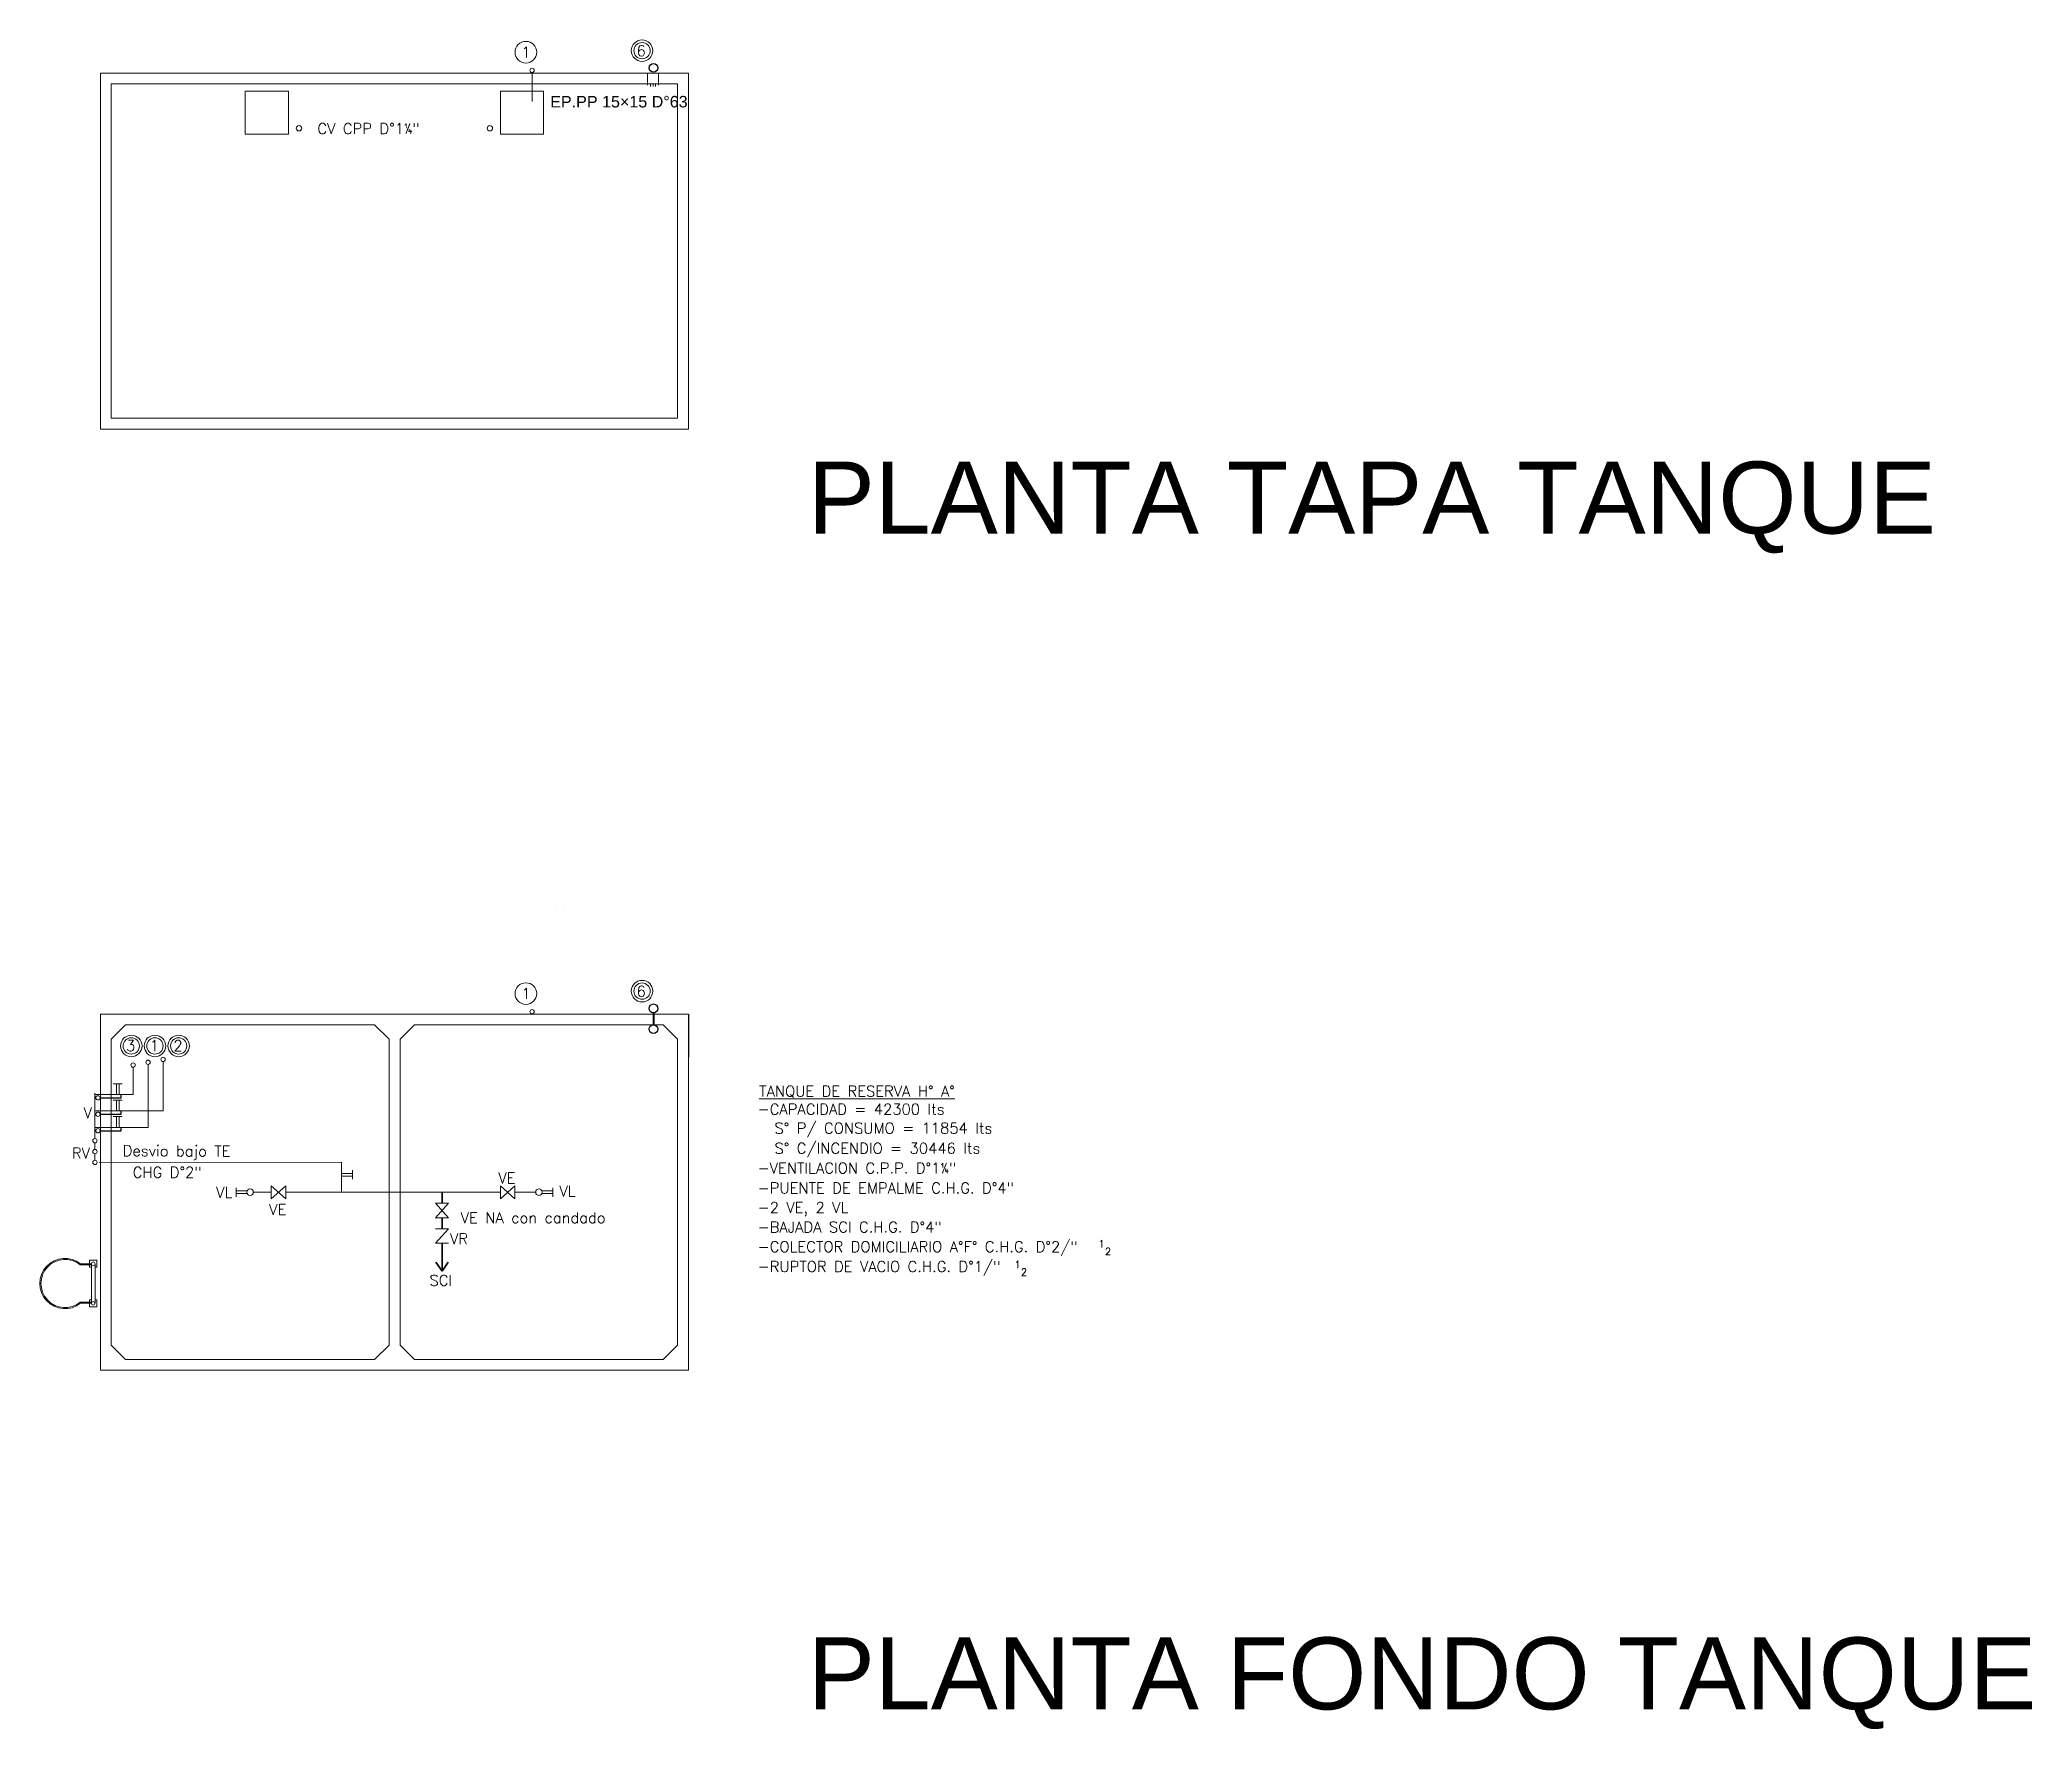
# Model space of a CAD drawing. Header units: millimetres. Extents: x 539 to 842, y -453 to -96.
# Drawn here: x 751.08 to 778.77, y -163.54 to -140.06 of the extents above; entities that cross this region are included whole.
import ezdxf
from ezdxf.enums import TextEntityAlignment as Align

# ---------------------------------------------------------------- set-up
doc = ezdxf.new("R2010")
doc.units = ezdxf.units.MM
doc.header["$LTSCALE"] = 0.1
doc.linetypes.add('ACAD_ISO02W100', pattern=[15, 12, -3])
doc.linetypes.add('CONTINUA', pattern=[0])
doc.layers.get('0').update_dxf_attribs({"lineweight": 5})
for name, color, linetype, lineweight in [('00-Agua Fria', 5, 'ACAD_ISO02W100', 20), ('00-Texto AF', 7, 'Continuous', 18), ('A-Texto Pluvial', 7, 'Continuous', 20), ('Incendio', 10, 'ACAD_ISO02W100', 35), ('Incendio - Texto', 11, 'Continuous', 18), ('Tanque Agua - Texto', 7, 'Continuous', 18), ('Ventilaciones - Agua', 70, 'Continuous', 30)]:
    doc.layers.add(name, color=color, linetype=linetype, lineweight=lineweight)
for name, color, linetype in [('00-Pluvial', 40, 'Continuous'), ('00-Ventilacion', 3, 'Continuous'), ('Textos', 7, 'Continuous')]:
    doc.layers.add(name, color=color, linetype=linetype)
doc.styles.add('Arial', font='arial.ttf', dxfattribs={"height": 0.245883})
doc.styles.add('Romans', font='romans.shx')
doc.styles.get("Standard").update_dxf_attribs({"font": 'arial.ttf'})

msp = doc.modelspace()

# ---------------------------------------------------------------- texts
at = {"color": 8, "char_height": 1, "attachment_point": 1}
for s, insert in [('PLANTA TAPA TANQUE', (761.756, -145.918)), ('PLANTA FONDO TANQUE', (761.756, -162.261))]:
    msp.add_mtext_dynamic_manual_height_columns(s, width=25.75024, gutter_width=12.5, heights=[0], dxfattribs=dict(at, insert=insert))
at = {"layer": '00-Texto AF', "style": 'Romans'}
for p in [(757.838, -140.228), (757.838, -153.312)]:
    msp.add_text('1', height=0.15, rotation=360, dxfattribs=at).set_placement(p, align=Align.MIDDLE_CENTER)
for s, p in [('CV CPP D°1¼"', (755.652, -141.289)), ('V', (751.751, -154.97)), ('RV', (751.655, -155.53)), ('VE', (757.573, -155.876)), ('VL', (753.646, -156.074)), ('VL', (758.417, -156.058)), ('VE', (754.389, -156.313))]:
    msp.add_text(s, height=0.15, dxfattribs=at).set_placement(p, align=Align.MIDDLE_CENTER)
for s, p in [('3', (752.281, -154.111)), ('1', (752.61, -154.111)), ('2', (752.939, -154.111))]:
    msp.add_text(s, height=0.15, rotation=360, dxfattribs=at).set_placement(p)
msp.add_text('CHG D°2"', height=0.15, dxfattribs=at).set_placement((752.374, -155.871))
at = {"layer": '00-Texto AF', "color": 7, "style": 'Romans'}
for s, p in [('VR', (756.908, -156.72)), ('SCI', (756.656, -157.299))]:
    msp.add_text(s, height=0.15, dxfattribs=at).set_placement(p, align=Align.MIDDLE_CENTER)
at = {"layer": '00-Texto AF', "insert": (752.984, -155.624), "char_height": 0.15, "width": 1.87137, "attachment_point": 8, "rotation": 359.779, "style": 'Romans'}
msp.add_mtext('\\A1;Desvio bajo TE', dxfattribs=at)
at = {"layer": 'A-Texto Pluvial', "style": 'Arial'}
msp.add_text('EP.PP 15×15 D°63', height=0.16, rotation=0.026, dxfattribs=at).set_placement((758.176, -140.996))
at = {"layer": 'Incendio - Texto', "color": 7, "style": 'Romans'}
msp.add_text('VE NA con candado', height=0.15, dxfattribs=at).set_placement((757.939, -156.428), align=Align.MIDDLE_CENTER)
at = {"layer": 'Textos', "style": 'Romans'}
for p in [(759.376, -140.283), (759.376, -153.355)]:
    msp.add_text('6', height=0.15, rotation=360, dxfattribs=at).set_placement(p)

# ---------------------------------------------------------------- blocks, each defined once
blk = doc.blocks.new('T1-TE-2020')
at = {"color": 8, "lineweight": 5}
for p, q in [((4113.769, 1510.561), (4113.77, 1510.561)), ((4113.87, 1510.561), (4113.871, 1510.561)), ((4115.598, 1506.184), (4115.599, 1507.784)), ((4107.426, 1506.233), (4107.426, 1506.076)), ((4107.576, 1506.103), (4107.576, 1506.233)), ((4115.458, 1504.153), (4109.376, 1504.153))]:
    blk.add_line(p, q, dxfattribs=at)
at = {"color": 8}
blk.add_line((4115.6, 1507.905), (4115.601, 1509.103), dxfattribs=at)
for points in [[(4107.426, 1504.153), (4115.598, 1504.153), (4115.598, 1509.103), (4107.426, 1509.103)], [(4111.437, 1504.503), (4111.437, 1508.753), (4111.237, 1508.953), (4107.776, 1508.953), (4107.576, 1508.753), (4107.576, 1504.503), (4107.776, 1504.303), (4111.237, 1504.303)], [(4111.793, 1504.303), (4115.248, 1504.303), (4115.448, 1504.503), (4115.448, 1508.753), (4115.248, 1508.953), (4111.793, 1508.953), (4111.593, 1508.753), (4111.593, 1504.503)]]:
    blk.add_lwpolyline(points, close=True, dxfattribs=at)
blk = doc.blocks.new('LLP')
at = {"layer": '00-Agua Fria', "color": 0, "linetype": 'Continuous', "lineweight": 20}
for p, q in [((-1, 2.4), (1, 2.4)), ((-0.3, 2.4), (-0.3, 0)), ((0.3, 2.4), (0.3, 0))]:
    blk.add_line(p, q, dxfattribs=at)
blk = doc.blocks.new('Texto TE T2')
at = {"layer": '00-Texto AF', "style": 'Romans'}
for s, p in [('1', (396.637, -77.924)), ('2', (396.727, -78.028)), ('1', (395.469, -78.212)), ('2', (395.559, -78.316))]:
    blk.add_text(s, height=0.1, dxfattribs=at).set_placement(p)
at = {"layer": 'Tanque Agua - Texto', "style": 'Romans'}
for s, p in [('%%UTANQUE DE RESERVA H° A°', (391.921, -75.827)), ('-CAPACIDAD = 42300 lts', (391.9, -76.077)), ('  S° P/ CONSUMO = 11854 lts', (391.928, -76.341)), ('  S° C/INCENDIO = 30446 lts', (391.928, -76.62)), ('-VENTILACION C.P.P. D°1¼"', (391.9, -76.896)), ('-PUENTE DE EMPALME C.H.G. D°4"', (391.9, -77.172)), ('-2 VE, 2 VL', (391.9, -77.443)), ('-BAJADA SCI C.H.G. D°4"', (391.9, -77.716)), ('-COLECTOR DOMICILIARIO A°F° C.H.G. D°2/"', (391.9, -77.989)), ('-RUPTOR DE VACIO C.H.G. D°1/"', (391.9, -78.264))]:
    blk.add_text(s, height=0.15, dxfattribs=at).set_placement(p)

# ---------------------------------------------------------------- linework, layer by layer
at = {"color": 8, "lineweight": 5}
for points in [[(751.924, -140.517), (760.097, -140.517), (760.097, -145.466), (751.924, -145.466)], [(752.074, -140.667), (759.947, -140.667), (759.947, -145.316), (752.074, -145.316)]]:
    msp.add_lwpolyline(points, close=True, dxfattribs=at)
at = {"color": 8, "linetype": 'Continuous'}
for points in [[(751.8, -157.617), (751.65, -157.617, -2.060023), (751.65, -157.067), (751.8, -157.067)], [(751.8, -157.602), (751.645, -157.602, -2.100947), (751.645, -157.082), (751.8, -157.082)]]:
    msp.add_lwpolyline(points, format="xyb", dxfattribs=at)
at = {"color": 8}
for points in [[(751.8, -157.117), (751.775, -157.117), (751.775, -157.017), (751.875, -157.017), (751.875, -157.117), (751.85, -157.117)], [(751.8, -157.067), (751.8, -157.617)], [(751.85, -157.617), (751.85, -157.067)], [(751.8, -157.567), (751.775, -157.567), (751.775, -157.667), (751.875, -157.667), (751.875, -157.567), (751.85, -157.567)]]:
    msp.add_lwpolyline(points, dxfattribs=at)
for centre in [(751.825, -157.067), (751.825, -157.617)]:
    msp.add_circle(centre, 0.025, dxfattribs=at)
at = {"layer": '00-Agua Fria', "linetype": 'ACAD_ISO02W100'}
for p, q in [((751.849, -155.483), (751.849, -155.383)), ((751.849, -155.633), (751.849, -155.533))]:
    msp.add_line(p, q, dxfattribs=at)
at = {"layer": '00-Agua Fria', "ltscale": 3}
for p, q in [((754.3, -156.163), (754.5, -155.983)), ((757.684, -156.163), (757.484, -155.983)), ((756.583, -156.427), (756.763, -156.227))]:
    msp.add_line(p, q, dxfattribs=at)
at = {"layer": '00-Agua Fria', "linetype": 'Continuous'}
msp.add_lwpolyline([(757.923, -140.51), (757.923, -140.913)], dxfattribs=at)
at = {"layer": '00-Agua Fria', "linetype": 'CONTINUA'}
for points in [[(754.538, -140.768), (754.538, -141.368), (753.938, -141.368), (753.938, -140.768)], [(757.484, -140.768), (757.484, -141.368), (758.084, -141.368), (758.084, -140.768)]]:
    msp.add_lwpolyline(points, close=True, dxfattribs=at)
at = {"layer": '00-Agua Fria', "ltscale": 3}
for points in [[(752.38, -154.336), (752.38, -154.716)], [(752.588, -154.297), (752.588, -155.172)], [(752.796, -154.258), (752.796, -154.944)], [(751.849, -155.328), (751.849, -154.696)], [(752.38, -154.716), (751.849, -154.716)], [(752.796, -154.944), (751.849, -154.944)], [(752.588, -155.172), (751.849, -155.172)], [(751.909, -155.658), (755.277, -155.657), (755.277, -156.072)], [(754.3, -156.073), (754.05, -156.073)], [(754.3, -156.163), (754.3, -155.983), (754.5, -156.163), (754.5, -155.983)], [(754.4, -156.073), (754.397, -156.073)], [(757.484, -156.073), (754.5, -156.072)], [(757.684, -156.163), (757.684, -155.983), (757.484, -156.163), (757.484, -155.983)], [(757.584, -156.073), (757.584, -156.073)], [(757.974, -156.073), (757.684, -156.073)], [(756.583, -156.427), (756.763, -156.427), (756.583, -156.227), (756.763, -156.227)], [(756.583, -156.582), (756.763, -156.582), (756.583, -156.782), (756.763, -156.782)]]:
    msp.add_lwpolyline(points, dxfattribs=at)
at = {"layer": '00-Agua Fria', "linetype": 'CONTINUA', "lineweight": 20}
for centre, radius in [((757.838, -140.228), 0.15), ((757.923, -140.48), 0.03), ((757.838, -153.312), 0.15), ((757.923, -153.564), 0.03), ((752.354, -154.04), 0.15), ((752.354, -154.04), 0.113), ((752.683, -154.04), 0.15), ((752.683, -154.04), 0.113), ((753.012, -154.04), 0.15), ((753.012, -154.04), 0.113), ((752.796, -154.228), 0.03), ((752.38, -154.306), 0.03), ((752.588, -154.267), 0.03), ((751.849, -155.358), 0.03), ((751.849, -155.658), 0.03), ((754.005, -156.073), 0.045), ((758.019, -156.073), 0.045)]:
    msp.add_circle(centre, radius, dxfattribs=at)
at = {"layer": '00-Pluvial', "lineweight": 20}
for p, q in [((759.53, -140.687), (759.53, -140.517)), ((759.68, -140.687), (759.68, -140.517)), ((759.57, -140.706), (759.57, -140.667)), ((759.605, -140.706), (759.605, -140.667)), ((759.639, -140.706), (759.639, -140.667))]:
    msp.add_line(p, q, dxfattribs=at)
at = {"layer": '00-Pluvial', "lineweight": 40}
msp.add_lwpolyline([(759.61, -153.579), (759.61, -153.745)], dxfattribs=at)
at = {"layer": '00-Pluvial', "lineweight": 20}
for centre, radius in [((759.452, -140.206), 0.15), ((759.452, -140.206), 0.113), ((759.452, -153.278), 0.15), ((759.452, -153.278), 0.113)]:
    msp.add_circle(centre, radius, dxfattribs=at)
at = {"layer": '00-Pluvial', "lineweight": 30}
for centre in [(759.611, -140.445), (759.61, -153.518), (759.61, -153.806)]:
    msp.add_circle(centre, 0.0612, dxfattribs=at)
at = {"layer": 'Incendio', "color": 5}
for points in [[(756.673, -156.227), (756.673, -156.072)], [(756.673, -156.582), (756.673, -156.427)], [(756.673, -157.169), (756.673, -156.782)], [(756.759, -157.046), (756.673, -157.169), (756.586, -157.046)]]:
    msp.add_lwpolyline(points, dxfattribs=at)
at = {"layer": 'Ventilaciones - Agua', "lineweight": 25}
for points in [[(751.921, -154.761), (752.214, -154.761), (752.214, -154.716)], [(751.921, -154.99), (752.214, -154.99), (752.214, -154.944)], [(751.921, -155.218), (752.214, -155.218), (752.214, -155.172)]]:
    msp.add_lwpolyline(points, dxfattribs=at)
at = {"layer": 'Ventilaciones - Agua', "lineweight": 20}
for centre, radius in [((754.685, -141.285), 0.0375), ((757.337, -141.285), 0.0375), ((751.891, -154.761), 0.03), ((751.891, -154.99), 0.03), ((751.891, -155.218), 0.03), ((751.849, -155.508), 0.03)]:
    msp.add_circle(centre, radius, dxfattribs=at)

# ---------------------------------------------------------------- block references
at = {"color": 8}
msp.add_blockref('T1-TE-2020', (-3355.501, -1662.701), dxfattribs=at)
at = {"layer": '00-Agua Fria', "xscale": -0.0625, "yscale": 0.0625, "zscale": 0.0625}
for p in [(752.165, -154.716), (752.165, -154.944), (752.165, -155.172)]:
    msp.add_blockref('LLP', p, dxfattribs=at)
at = {"layer": '00-Agua Fria', "yscale": 0.0625, "zscale": 0.0625}
for p, xscale, rotation in [((755.277, -155.83), 0.0625, 269.9999999999798), ((753.96, -156.073), 0.0625, 90), ((758.064, -156.073), -0.0625, 270.0000000000202)]:
    msp.add_blockref('LLP', p, dxfattribs=dict(at, xscale=xscale, rotation=rotation))
at = {"layer": '00-Ventilacion', "color": 6, "lineweight": 5}
msp.add_blockref('Texto TE T2', (369.159, -78.917), dxfattribs=at)

msp.set_redraw_order([(e.dxf.handle, doc.entitydb.next_handle()) for e in msp.query("TEXT MTEXT ATTDEF DIMENSION ARC_DIMENSION")])  # texts and dimensions are drawn at this point

doc.saveas('drawing.dxf')
